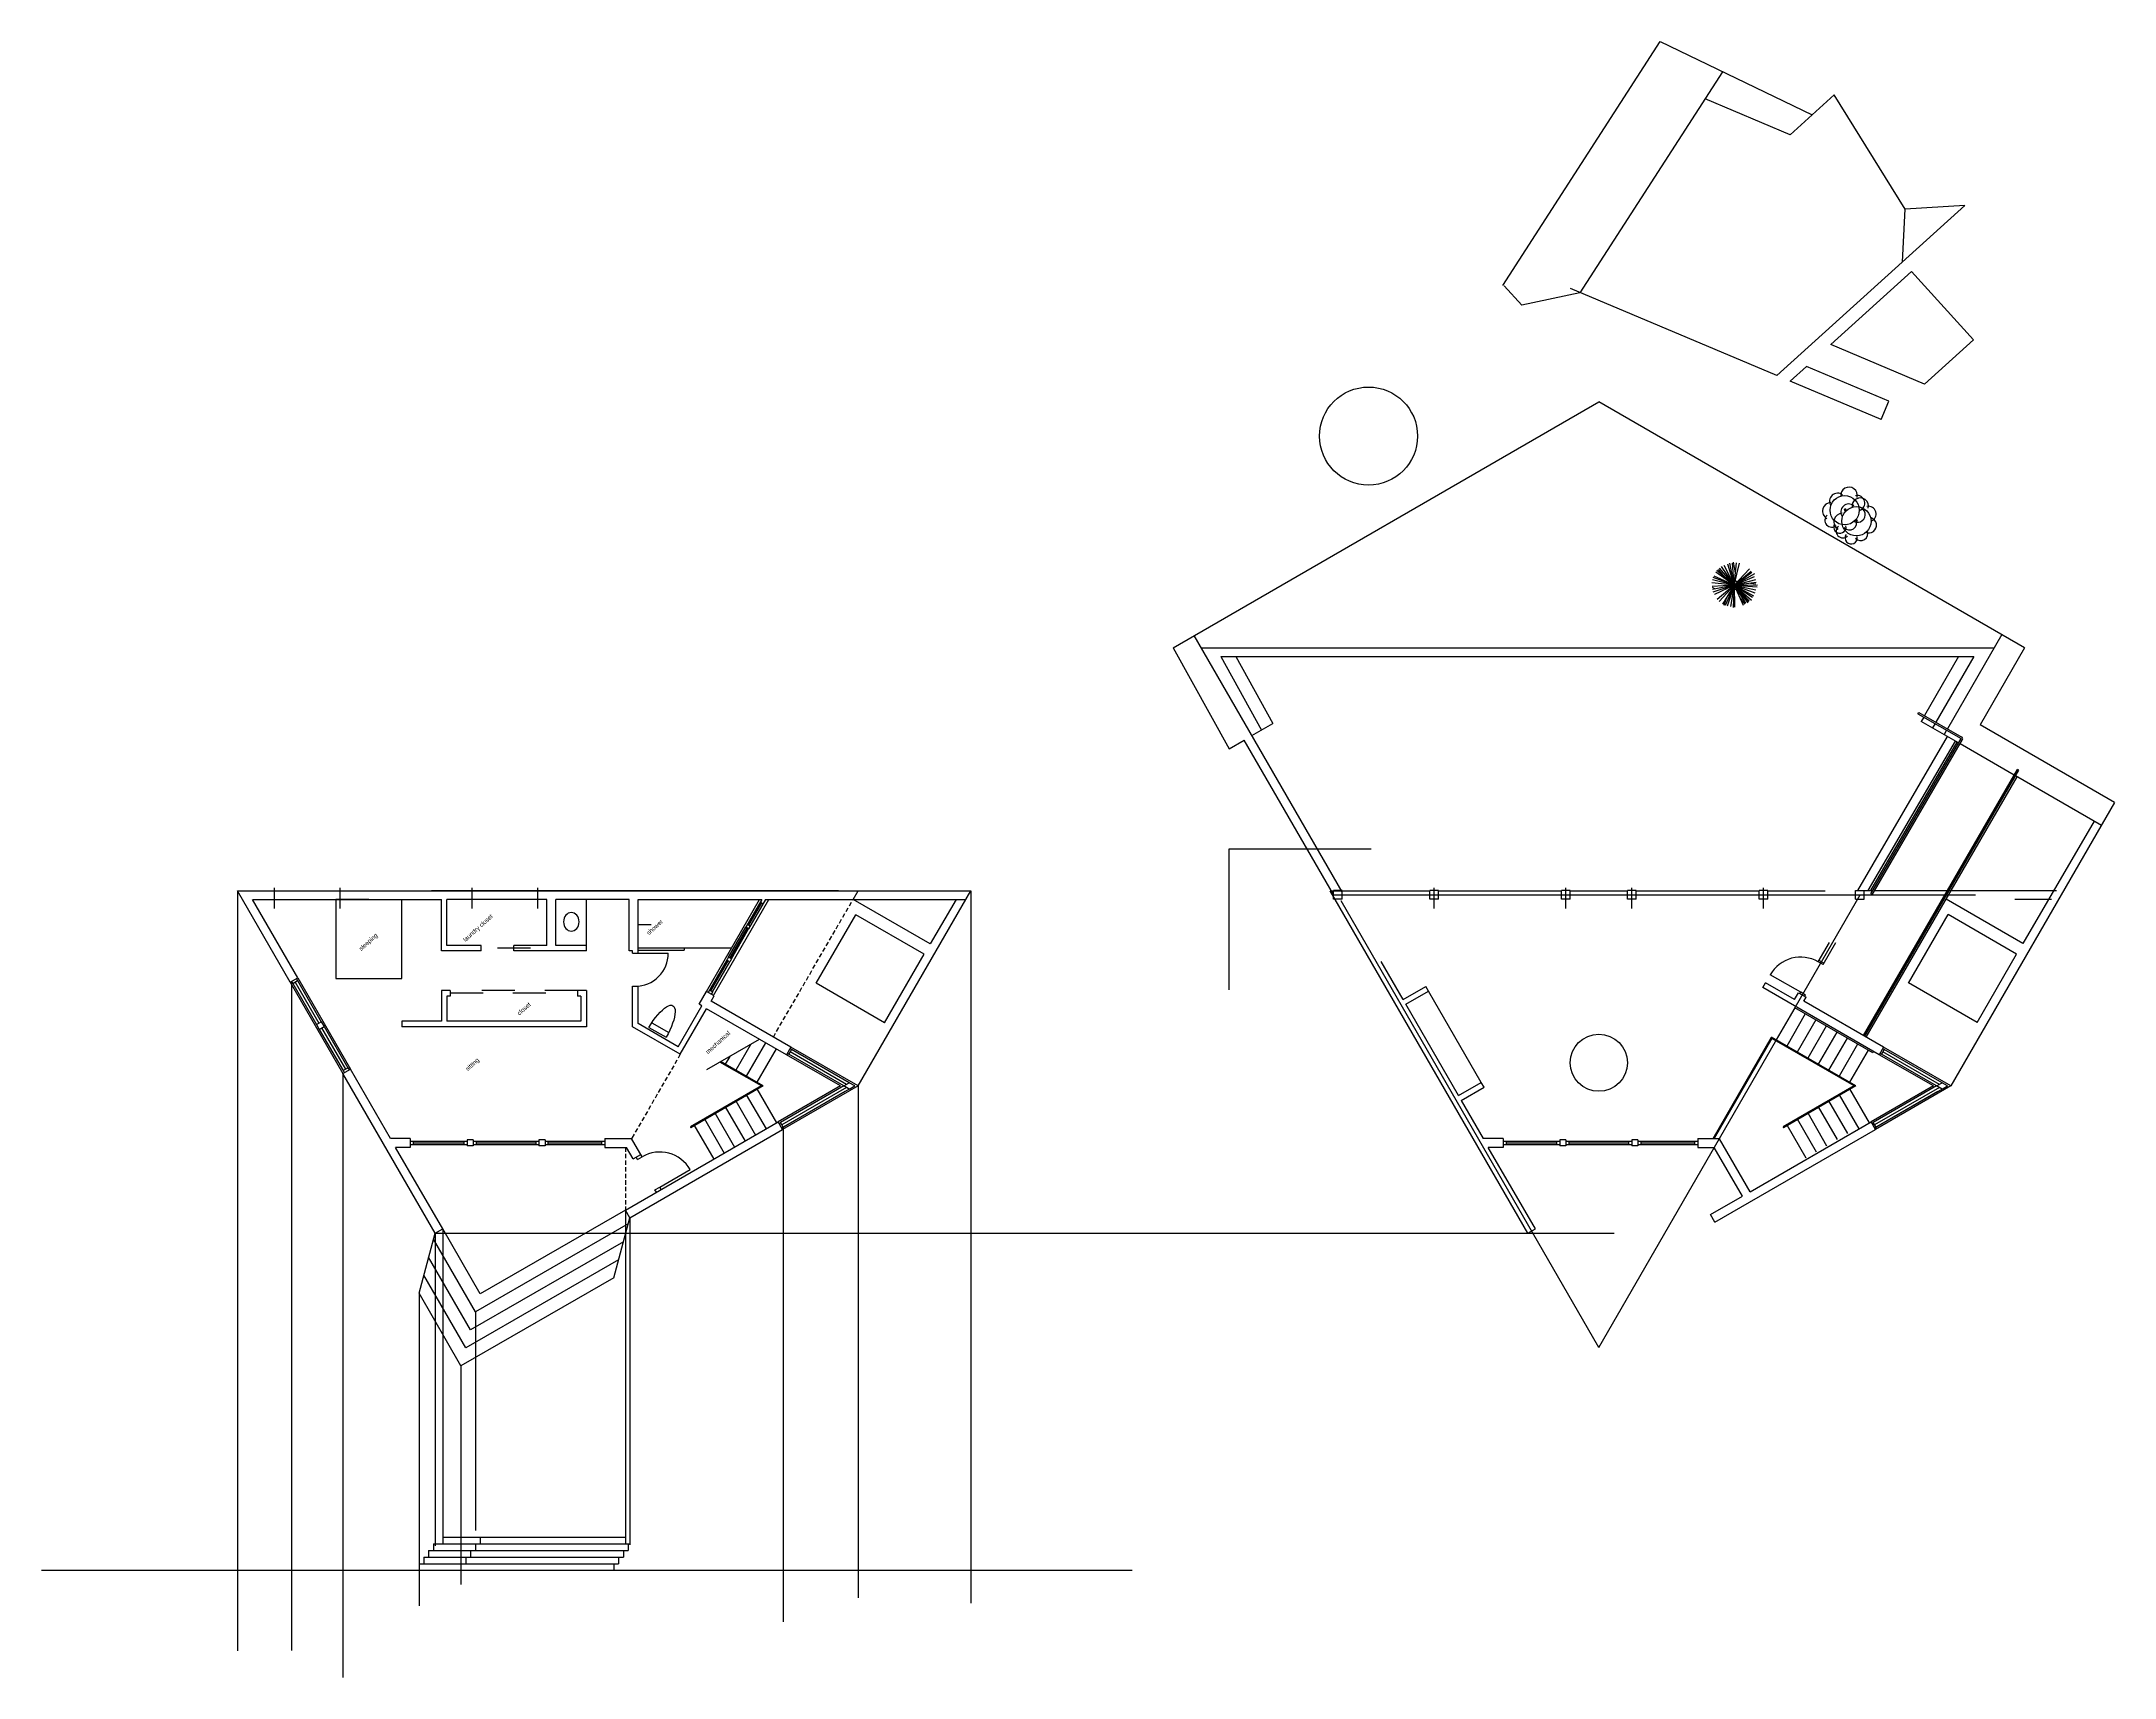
# Model space of a CAD drawing. Header units: inches. Extents: x -43639 to 75791, y -33466 to 47612.
# Drawn here: x 16102 to 17990, y 322 to 1812 of the extents above; entities that cross this region are included whole.
import ezdxf

# ---------------------------------------------------------------- set-up
doc = ezdxf.new("R2010")
doc.units = ezdxf.units.IN
doc.header["$LTSCALE"] = 8
doc.header["$MEASUREMENT"] = 0
doc.linetypes.add('DASHED', pattern=[0.75, 0.5, -0.25])
doc.layers.get('0').update_dxf_attribs({"linetype": 'CONTINUOUS'})
for name, color, linetype in [('A-Elev', 7, 'CONTINUOUS'), ('A-fixtures', 140, 'CONTINUOUS'), ('A-millwork', 252, 'CONTINUOUS'), ('A-walls', 7, 'CONTINUOUS'), ('construction', 160, 'CONTINUOUS'), ('ELEV', 7, 'CONTINUOUS'), ('TOPO100', 14, 'CONTINUOUS'), ('TOPOCREEK', 5, 'CONTINUOUS'), ('TREE', 3, 'CONTINUOUS')]:
    doc.layers.add(name, color=color, linetype=linetype)
doc.styles.get("Standard").update_dxf_attribs({"font": 'txt', "height": 0.2})

# ---------------------------------------------------------------- blocks, each defined once
blk = doc.blocks.new('PINETREE')
for p, q in [((0, 0), (-0.194598, 0.864692)), ((0, 0), (-0.116446, 0.880635)), ((-0.057775, 0.436931), (-0.038294, 0.872194)), ((0, 0), (0.026572, 0.880635)), ((0, 0), (0.124261, 0.880635)), ((0, 0), (0.234456, 0.841246)), ((0, 0), (-0.869831, 0.030011)), ((0, 0), (-0.869831, -0.086282)), ((0, 0), (-0.837788, -0.250404)), ((0, 0), (-0.81825, 0.248528)), ((-0.81825, 0.248528), (-0.81825, 0.248528)), ((0, 0), (-0.798712, 0.358256)), ((0, 0), (-0.798712, -0.359194)), ((0, 0), (-0.759636, -0.429532)), ((0, 0), (-0.746351, 0.451103)), ((-0.662929, 0.400682), (-0.688518, 0.497995)), ((0, 0), (-0.675232, 0.544887)), ((0, 0), (-0.675232, -0.530819)), ((0, 0), (-0.616618, -0.632106)), ((0, 0), (-0.584576, 0.654615)), ((0, 0), (-0.565038, -0.655553)), ((0, 0), (-0.486886, 0.724015)), ((0, 0), (-0.402482, 0.779348)), ((0, 0), (-0.343868, 0.794353)), ((0, 0), (-0.259464, -0.827178)), ((0, 0), (-0.135984, -0.835619)), ((0, 0), (-0.064085, -0.882511)), ((0, 0), (-0.018756, -0.87407)), ((0, 0), (0.377474, 0.786851)), ((0, 0), (0.461878, 0.747461)), ((0, 0), (0.54003, 0.685564)), ((0, 0), (0.669762, 0.584276)), ((0, 0), (0.741661, 0.497995)), ((0, 0), (0.884679, 0.0694)), ((0, 0), (0.877646, -0.040327)), ((0, 0), (0.865141, -0.094722)), ((0, 0), (0.826065, -0.289794)), ((0, 0), (0.793242, -0.414527)), ((0, 0), (0.728376, -0.507373)), ((0, 0), (0.118009, -0.897516)), ((0, 0), (0.032824, -0.859065)), ((0, 0), (0.403264, -0.780286)), ((0, 0), (0.514239, -0.718388)), ((0, 0), (0.637719, -0.663993)), ((0, 0), (0.286817, -0.835619)), ((0, 0), (0.696333, -0.617101)), ((0, 0), (0.916722, -0.211015)), ((0, 0), (0.228204, -0.843121)), ((0.36848, 0.321449), (0.592391, 0.685564)), ((-0.552229, -0.165054), (-0.831536, -0.328245)), ((-0.170074, -0.542198), (-0.187565, -0.835619)), ((0.535333, -0.372904), (0.676795, -0.53926))]:
    blk.add_line(p, q)
blk = doc.blocks.new('DCDSTREE')
at = {"const_width": 0.05567}
blk.add_lwpolyline([(-0.050861, -0.01564, 1), (0.004809, -0.01564, 1)], format="xyb", close=True, dxfattribs=at)
for centre, radius, start, end in [((-0.697665, 0.031649), 0.27, 90, 270), ((-0.472665, 0.324149), 0.334487, 47.726311, 199.653824), ((-0.022665, 0.436649), 0.318198, 8.130102, 171.869898), ((0.472335, 0.301649), 0.3245, 303.690068, 146.309932), ((0.504478, -0.141923), 0.302211, 246.16126, 60.708638), ((-0.636783, -0.38394), 0.243328, 104.489763, 329.250033), ((-0.24204, -0.519601), 0.275855, 177.662694, 343.412661), ((0.213585, -0.485851), 0.302916, 201.801409, 31.328693)]:
    blk.add_arc(centre, radius, start, end)
blk = doc.blocks.new('801')
at = {"layer": 'TOPO100', "linetype": 'Continuous'}
for points in [[(-28903.4, 38759.2), (-29383.4, 38759.2), (-30343.4, 38567.2), (-31783.4, 38567.2), (-32263.4, 38759.2), (-32743.4, 38759.2), (-33223.4, 38471.2), (-34183.4, 38231.2), (-34903.4, 37751.2), (-34471.4, 37511.2), (-33511.4, 37751.2), (-33031.4, 37607.2), (-31975.4, 37079.2), (-31015.4, 36887.2), (-30727.4, 36455.2), (-30247.4, 36359.2), (-29287.4, 36695.2), (-28807.4, 36647.2), (-28327.4, 36455.2), (-27367.4, 35783.2), (-26887.4, 35687.2), (-25447.4, 35975.2), (-24967.4, 35927.2), (-23047.4, 35255.2), (-22087.4, 35591.2), (-21607.4, 35591.2), (-21127.4, 35399.2), (-20743.4, 35111.2), (-20503.4, 34583.2), (-20599.4, 33623.2), (-18847.4, 33215.2), (-17447.4, 31815.2), (-15319.4, 31031.2), (-14359.4, 30503.2), (-14023.4, 30119.2), (-13783.4, 29591.2), (-13831.4, 28631.2), (-14407.4, 27719.2), (-15367.4, 27431.2), (-15847.4, 27623.2), (-16807.4, 28295.2), (-17287.4, 28391.2), (-17719.4, 28151.2), (-18679.4, 28007.2), (-19207.4, 27623.2), (-19639.4, 27527.2), (-20551.4, 27623.2), (-21031.4, 27527.2), (-21319.4, 27047.2), (-21703.4, 26663.2), (-21703.4, 26663.2), (-22615.4, 26327.2), (-23623.4, 26615.2), (-24583.4, 27239.2), (-25975.4, 26951.2), (-26935.4, 26903.2), (-28263.4, 27207.2), (-30247.4, 28247.2), (-31207.4, 28439.2), (-31447.4, 28151.2), (-30631.4, 27479.2), (-30295.4, 26999.2), (-29335.4, 26231.2), (-28567.4, 25319.2), (-28711.4, 24359.2), (-27751.4, 24551.2), (-26791.4, 24359.2), (-25831.4, 23975.2), (-25111.4, 23543.2), (-24103.4, 22535.2)], [(39937.1, 23413.4), (42430.6, 21917.2), (42856.6, 21287.2), (43288.6, 20327.2), (43531.6, 19212.9), (43915.6, 19116.9), (44200.6, 20231.2), (44200.6, 20711.2), (43624.6, 21671.2), (43624.6, 22631.2), (43432.6, 23111.2), (42520.6, 23975.2), (40856.6, 26919.2), (40563.2, 28386.5), (40563.2, 28386.5), (40552.6, 28439.2), (40600.6, 28679.2), (40888.6, 29159.2), (41046.9, 29247.2), (41046.9, 29247.2), (41320.6, 29399.2), (42280.6, 29255.2), (43995.2, 28818.9), (43995.2, 28818.9), (44045.4, 28801.4), (43864.6, 29255.2), (43528.6, 29687.2), (43192.6, 30647.2), (42904.6, 31079.2), (42768.9, 31268), (42768.9, 31268), (42330.1, 31642.1), (42330.1, 31642.1), (41037.2, 32144.2), (41298.8, 32486.6), (41298.8, 32486.6), (42060.1, 32666.2), (42060.1, 32666.2), (42712.6, 32999.2), (43177.7, 33038), (43177.7, 33038), (44760.6, 33169.9), (46912.6, 33887.2), (47512.6, 33719.2), (49093, 32977.4), (49775.7, 32977.4), (50654.9, 32928.9), (51496.6, 32759.2), (52264.6, 32039.2), (52264.6, 31559.2), (51880.6, 30599.2), (51976.6, 30119.2), (52264.6, 29639.2), (52504.6, 28199.2), (52504.6, 27719.2), (52408.6, 27239.2), (52024.6, 26759.2), (51544.6, 26519.2), (50680.6, 26327.2), (50238.7, 25989.3), (50238.7, 25989.3), (49864.6, 25703.2), (50584.6, 24791.2), (50536.6, 23879.2), (51256.6, 23725.6), (52875.6, 24058.7), (52875.6, 24058.7), (52936.6, 24071.2), (53848.6, 23975.2), (54232.6, 23591.2), (54232.6, 23591.2), (54520.6, 22871.2), (54516.7, 22857.2), (54516.7, 22857.2), (54184.6, 21671.2), (54520.6, 20759.2), (54328.6, 19367.2), (53816.6, 18087.2), (53176.6, 17447.2), (52744.6, 17207.2), (52360.6, 16295.2), (51736.6, 15575.2), (51928.6, 15143.2), (52408.6, 15191.2), (53704.6, 16247.2), (54664.6, 16535.2), (55000.6, 16871.2), (55288.6, 17351.2), (56632.6, 18695.2), (57112.6, 18983.2), (57592.6, 19079.2), (58072.6, 18983.2), (58552.6, 18695.2), (58792.6, 18167.2), (59032.6, 17207.2), (59944.6, 16823.2), (60232.6, 16804), (61720.6, 15815.2), (62200.6, 15623.2), (62776.6, 14807.2), (63208.6, 14375.2), (63688.6, 13415.2), (63736.6, 12935.2), (63640.6, 12455.2), (62872.6, 11687.2), (61912.6, 11447.2), (60472.6, 11399.2), (60040.6, 11111.2), (60328.6, 10151.2), (60280.6, 9671.2), (60040.6, 9239.2), (59080.6, 8759.2), (57640.6, 8375.2), (56680.6, 8327.2), (56152.6, 7943.2), (55672.6, 7751.2), (55609.6, 7384), (57400.6, 7175.2), (58264.6, 6839.2), (58744.6, 6551.2), (59224.6, 5639.2), (59128.6, 4679.2), (59128.6, 4679.2), (58744.6, 4199.2), (58264.6, 3815.2), (57784.6, 3623.2), (57640.6, 3239.2), (57736.6, 2279.2), (57352.6, 1319.2), (57016.6, 935.2), (56920.6, 407.2), (56296.6, -552.8), (56045.7, -839.5), (56045.7, -839.5), (55624.6, -1320.8), (55480.6, -1800.8), (55864.6, -2760.8), (55864.6, -3720.8), (56056.6, -4680.8), (55864.6, -5640.8), (55864.6, -6072.8), (56344.6, -6072.8), (56920.6, -4632.8), (57352.6, -4296.8), (57352.6, -3970.5), (57352.6, -3970.5), (57352.6, -3336.8), (57496.6, -2856.8), (58120.6, -1464.8), (58744.6, -552.8), (59128.6, -120.8), (60088.6, 71.2), (60856.6, 1895.2), (61240.6, 2279.2), (61768.6, 2423.2), (62728.6, 2231.2), (62968.6, 2567.2), (62776.6, 3527.2), (62776.6, 4734.1), (64120.6, 7079.2), (64888.6, 7943.2), (65368.6, 8231.2), (65752.6, 8327.2), (66712.6, 8231.2), (67192.6, 7847.2), (67336.6, 7607.2), (67576.6, 6407.2)], [(-43078.4, 24151), (-42919.4, 24119.2), (-41527.4, 22439.2), (-41143.4, 21479.2), (-40711.4, 20879.2), (-40663.4, 19559.2), (-40231.4, 18695.2), (-39319.4, 18071.2), (-37879.4, 18071.2), (-36919.4, 18311.2), (-36487.4, 18215.2), (-36026.6, 17869.6), (-34999.4, 16007.2), (-34855.4, 15527.2), (-34807.4, 15047.2), (-34999.4, 14087.2), (-34999.4, 13127.2), (-35287.4, 11207.2), (-34951.4, 10247.2), (-34471.4, 10151.2), (-33991.4, 10247.2), (-33421.4, 10589.2), (-32385.6, 12315.6), (-32071.4, 12551.2), (-31687.4, 13031.2), (-31399.4, 14471.2), (-31495.4, 14951.2), (-32071.4, 16391.2), (-32071.4, 18311.2), (-32455.4, 19271.2), (-33452.8, 20283.3), (-34534, 23372.6), (-35047.4, 23783.2), (-35527.4, 23975.2), (-36007.4, 23975.2), (-36391.4, 24263.2), (-36679.4, 25223.2), (-36679.4, 25223.2), (-36999.4, 25623.2), (-38418, 26332.6), (-38503.4, 26759.2), (-38839.4, 27143.2), (-39799.4, 27527.2), (-39559.4, 28007.2), (-39175.4, 28391.2), (-38935.4, 28871.2), (-39223.4, 29831.2), (-39079.4, 30311.2), (-38743.4, 30743.2), (-38695.4, 31703.2), (-38887.4, 32231.2), (-39271.4, 32519.2), (-39751.4, 32711.2), (-41191.4, 32711.2), (-41959.4, 32999.2), (-42343.4, 33383.2), (-42775.4, 33623.2), (-43078.4, 33683.8)], [(-22759.4, 19175.2), (-22759.4, 18599.2), (-22999.4, 18215.2), (-23911.4, 17735.2), (-24295.4, 17351.2), (-24295.4, 16871.2), (-24199.4, 16583.2), (-23719.4, 16199.2), (-23575.4, 15719.2), (-23047.4, 14759.2), (-23239.4, 14279.2), (-23383.4, 13319.2), (-23239.4, 12935.2), (-22951.4, 12839.2), (-22327.4, 14183.2), (-21463.4, 14183.2), (-21031.4, 14471.2), (-20839.4, 13991.2), (-21031.4, 13127.2), (-21415.4, 12647.2), (-21692.7, 10972.6), (-22183.4, 10727.2), (-22663.4, 10631.2), (-23095.4, 10295.2), (-23767.4, 9479.2), (-24199.4, 9143.2), (-25159.4, 8855.2), (-27097.8, 9049.1), (-27271.4, 8615.2), (-26551.4, 8183.2), (-24487.4, 7655.2), (-23527.4, 7271.2), (-23095.4, 6983.2), (-22519.4, 6119.2), (-21607.4, 5159.2), (-21799.4, 4583.2), (-22247.4, 4023.2), (-23527.4, 3383.2), (-24487.4, 3335.2), (-24618.3, 3197.9), (-24391.4, 2375.2), (-24391.4, 1895.2), (-24679.4, 1415.2), (-25536.1, 1381.3), (-25591.4, 1175.2), (-24823.4, 23.2), (-24583.4, -1656.8), (-24871.4, -2568.8), (-25303.4, -2904.8), (-26263.4, -3048.8), (-26263.4, -3048.8), (-26743.4, -3000.8), (-28222.7, -2476.2), (-28231.4, -3000.8), (-28135.4, -3480.8), (-27847.4, -3960.8), (-27367.4, -4392.8), (-26791.4, -5304.8), (-26503.4, -6264.8)], [(-43078.4, 959.6), (-42343.4, 263.2), (-41863.4, -600.8), (-41047.4, -1416.8), (-40615.4, -1560.8), (-39655.4, -1464.8), (-39399.4, -1144.8), (-38695.4, 359.2), (-38791.4, 1319.2), (-39559.4, 2759.2), (-39895.4, 3719.2), (-40115.2, 5058.2), (-39751.4, 5543.2), (-39419.1, 5321.7), (-39183.7, 4145), (-38599.4, 3911.2), (-38311.4, 3335.2), (-37927.4, 1895.2), (-37543.4, 1415.2), (-37063.4, 1127.2), (-36583.4, 1031.2), (-36103.4, 1127.2), (-35804.7, 828.6), (-36775.4, -384.8), (-36775.4, -936.8), (-36343.4, -1800.8), (-36631.4, -2280.8), (-36919.4, -3240.8), (-36583.4, -4152.8), (-36295.4, -4536.8), (-36199.4, -5016.8), (-36295.4, -5496.8), (-36199.4, -5976.8), (-35911.4, -6360.8), (-35431.4, -6744.8), (-35335.4, -7224.8), (-35431.4, -7704.8), (-35239.4, -8184.8), (-34951.4, -8664.8), (-34471.4, -9048.8), (-34279.4, -9528.8), (-34375.4, -10008.8), (-34164.2, -10536.8), (-33319.4, -11592.8), (-33319.4, -12216.8), (-33511.4, -12600.8), (-33223.4, -13560.8), (-32184.3, -14859.6), (-32184.3, -14859.6), (-31591.4, -15096.8), (-31111.4, -14904.8), (-30487.4, -13992.8), (-29959.4, -12920.8), (-29959.4, -10488.8), (-29863.4, -10296.8), (-29383.4, -10488.8), (-28855.4, -10536.8), (-28375.4, -10392.8), (-28039.4, -10104.8)], [(70072.6, 3047.2), (70264.6, 2087.2), (70004.7, 777.9), (70101.7, 534.2), (70248.5, 437.2), (70443.7, 582.7), (71368.6, 2915.2), (71704.6, 3335.2), (72184.6, 3527.2), (72664.6, 3527.2), (73464.6, 3207.2), (74488.6, 2183.2)], [(-37827.1, -31594.2), (-37538.6, -30622.3), (-37784.3, -30425.4), (-38023.4, -30120.8), (-38167.4, -29256.8), (-38599.4, -28872.8), (-39511.4, -28728.8), (-39847.4, -28344.8), (-40327.4, -28152.8), (-40423.4, -27672.8), (-40327.4, -27192.8), (-40327.4, -26232.8), (-39271.4, -25368.8), (-38887.4, -25176.8), (-38887.4, -25176.8), (-38599.4, -24696.8), (-38791.4, -24216.8), (-39175.4, -23928.8), (-39415.4, -23544.8), (-39607.4, -22584.8), (-39991.4, -22104.8), (-40279.4, -21144.8), (-41239.4, -19800.8), (-41239.4, -18888.8), (-41479.4, -18456.8), (-41287.4, -17976.8), (-41575.4, -17016.8), (-41479.4, -16056.8), (-42199.4, -15192.8), (-42055.4, -14712.8), (-42151.4, -14232.8), (-41959.4, -13752.8), (-42055.4, -13272.8), (-41767.4, -12312.8), (-41959.4, -11832.8), (-42343.4, -11496.8), (-43303.4, -11112.8), (-43591.4, -10584.8), (-43639.4, -10152.8), (-42775.4, -9960.8), (-42247.4, -9096.8), (-41767.4, -8952.8), (-41383.4, -8568.8), (-41287.4, -8088.8), (-41383.4, -7608.8), (-41767.4, -7224.8), (-41671.4, -6744.8), (-41383.4, -6360.8), (-41671.4, -5496.8), (-41575.4, -5016.8), (-41719.4, -4584.8), (-42535.4, -3864.8), (-42535.4, -3384.8), (-42727.4, -2904.8), (-43078.4, -2651.2)]]:
    blk.add_lwpolyline(points, dxfattribs=at)
for points, elevation in [([(15728.3, -32632.3), (17906.2, -32165.6), (18040.6, -31944.8), (17080.6, -31608.8), (16600.6, -31320.8), (16264.6, -30840.8), (16168.6, -30360.8), (16312.6, -29880.8), (16744.6, -29544.8), (17656.6, -29304.8), (18616.6, -29496.8), (19000.6, -29400.8), (19384.6, -28968.8), (20200.6, -28296.8), (19864.6, -27960.8), (19384.6, -27768.8), (19000.6, -27288.8), (18808.6, -26904.8), (18904.6, -26424.8), (19336.6, -25992.8), (20296.6, -25752.8), (21256.6, -25896.8), (21736.6, -25752.8), (22216.6, -25032.8), (23822, -24750.1), (23992.6, -24408.8), (23512.6, -24024.8), (23320.6, -23640.8), (23320.6, -22728.8), (22936.6, -22296.8), (22696.6, -21864.8), (22744.6, -20904.8), (22360.6, -20472.8), (22360.6, -20184.8), (22552.6, -19800.8), (22840.6, -19608.8), (23320.6, -19608.8), (23608.6, -19320.8), (23224.6, -18744.8), (23032.6, -18264.8), (23080.6, -17832.8), (23416.6, -17016.8), (23704.6, -16632.8), (24088.6, -16344.8), (24088.6, -16344.8), (24520.6, -16104.8), (25432.6, -15816.8), (25624.6, -15480.8), (25336.6, -14520.8), (25336.6, -14040.8), (25716.5, -13407.6), (27544.6, -13128.8), (28024.6, -13224.8), (28984.6, -13608.8), (29464.6, -13560.8), (29752.6, -13656.8), (29848.6, -13464.8), (30424.6, -13944.8), (30673.1, -14317.5), (31736.6, -14104.8), (32536.6, -14424.8), (33016.6, -14424.8), (33400.6, -14808.8), (33880.6, -14856.8), (34216.6, -15768.8), (34648.6, -16008.8), (35080.6, -15144.8), (35512.6, -15000.8), (35800.6, -14616.8), (36328.6, -13368.8), (36664.6, -12888.8), (37096.6, -12696.8), (38056.6, -12696.8), (38248.6, -12216.8), (38344.6, -11256.8), (38584.6, -10296.8), (39160.6, -9480.8), (39544.6, -9144.8), (39880.6, -8232.8), (40216.6, -7704.8), (40696.6, -7512.8), (41176.6, -7464.8), (42136.6, -6888.8), (42616.6, -6936.8), (43000.6, -6840.8), (43288.6, -5928.8), (43576.6, -5496.8), (44152.6, -5208.8), (45055, -5362.4), (47272.6, -6840.8), (47512.6, -7080.8), (47848.6, -8040.8), (48136.6, -9480.8), (48280.6, -10872.8), (48280.6, -10872.8), (48568.6, -11256.8), (48712.6, -11784.8), (48616.6, -12744.8), (48952.6, -13080.8), (49096.6, -13608.8), (48952.6, -14568.8), (49048.6, -15048.8), (49912.6, -15768.8), (50296.6, -16248.8), (50392.6, -16728.8), (50200.6, -17160.8), (50680.6, -18072.8), (50872.6, -19032.8), (50536.6, -20424.8), (50296.6, -20760.8), (49816.6, -21048.8), (49816.6, -21432.8), (50632.6, -22104.8), (50872.6, -22584.8), (50968.6, -23064.8), (50776.6, -23544.8), (51208.6, -24504.8), (51064.6, -24984.8), (50680.6, -25416.8), (49768.6, -25992.8), (49834.4, -26513.7), (51136.6, -25992.8), (51736.6, -26232.8), (52120.6, -26712.8), (52216.6, -27192.8), (52600.6, -27480.8), (52696.6, -27000.8), (52696.6, -24792.8), (52984.6, -24216.8), (53564.6, -24332.8), (53853.2, -25775.6), (54224.7, -26040), (54224.7, -26040), (54376.6, -25656.8), (54472.6, -24696.8), (54808.6, -24360.8), (55576.6, -24552.8), (55864.6, -24216.8), (55864.6, -23880.8), (55000.6, -23448.8), (54520.6, -22968.8), (54328.6, -22488.8), (54760.6, -22152.8), (54856.6, -21240.8), (55096.6, -20760.8), (55480.6, -20328.8), (55480.6, -20328.8), (55768.6, -19368.8), (56248.6, -19224.8), (56728.6, -19320.8), (57035.9, -19409.3), (57035.9, -19409.3), (57064.6, -19080.8), (56776.6, -18168.8), (56728.6, -17688.8), (56728.6, -17208.8), (56856.6, -16888.8), (58264.6, -15720.8), (58792.6, -13800.8), (59608.6, -12408.8), (60376.6, -11544.8), (61288.6, -11256.8), (62200.6, -11640.8), (62584.6, -11448.8), (62776.6, -10536.8), (63208.6, -10200.8), (64120.6, -9912.8), (64360.6, -9480.8), (65032.6, -8952.8), (65624.6, -8824.8), (66808.6, -9816.8), (67720.6, -9336.8), (68152.6, -9336.8), (68536.6, -9816.8), (69496.6, -9912.8), (69928.6, -10344.8), (70072.6, -11304.8), (69688.6, -11736.8), (69208.6, -12024.8), (69208.6, -12504.8), (70120.6, -12696.8), (70312.6, -13176.8), (69880.6, -14136.8), (70264.6, -14136.8), (70744.6, -13944.8), (71128.6, -14184.8), (71368.6, -15096.8), (71800.6, -15000.8), (72184.6, -14616.8), (72664.6, -14424.8), (73144.6, -14424.8), (73528.6, -14904.8), (73731.3, -16398.1), (74699.8, -16882.4)], 9600), ([(62347.5, -33466.5), (62623, -32088.8), (63698.2, -30072.8), (63832.6, -29400.8), (63544.6, -28920.8), (63064.6, -28824.8), (62584.6, -28920.8), (61288.6, -29928.8), (60568.6, -30888.8), (59800.6, -32280.8), (59896.6, -33240.8), (59855.1, -33421.9)], 12000)]:
    blk.add_lwpolyline(points, dxfattribs=dict(at, elevation=elevation))
at = {"layer": 'TOPO100', "width": 1.2}
blk.add_text('700', height=1200, rotation=311.642, dxfattribs=at).set_placement((67299.8, 5698))

msp = doc.modelspace()

# ---------------------------------------------------------------- linework, layer by layer
at = {"layer": 'A-Elev', "color": 252}
msp.add_lwpolyline([(16400.41484, 1030.50299), (16370.41484, 1030.50299), (16370.41484, 958.5541), (16430.41484, 958.5541), (16430.41484, 1030.50299)], dxfattribs=at)
at = {"layer": 'A-fixtures'}
for p, q in [((16655.51971, 914.04665, -8376.02467), (16671.10816, 905.04665, -8376.02467)), ((16658.14498, 918.30445, -8376.02467), (16673.48289, 909.44911, -8376.02467))]:
    msp.add_line(p, q, dxfattribs=at)
at = {"layer": 'A-fixtures', "extrusion": (0, 0, -1)}
msp.add_ellipse((16663.31393, 909.54665, -8376.02467), major_axis=(14, 24.24871), ratio=0.3214285714, start_param=4.7123889804, end_param=7.853981634, dxfattribs=at)
at = {"layer": 'A-millwork'}
for p, q in [((16598.53143, 988.596, 0.02946), (16598.53143, 1030.50299, -0.05564)), ((17413.47558, 863.89118, 0.00274), (17365.47558, 947.02962, 0.00274))]:
    msp.add_line(p, q, dxfattribs=at)
at = {"layer": 'A-walls', "color": 252}
for p, q in [((17132.84389, 1259.71511), (17520.54193, 1483.55267)), ((17908.23996, 1259.71511), (17520.54193, 1483.55267)), ((17286.83919, 1037.34653), (17152.05195, 1270.80488)), ((17887.45535, 1271.71511), (17837.91277, 1185.90483)), ((17132.84389, 1259.71511), (17183.80992, 1167.79845)), ((17158.45463, 1259.71511), (17880.52715, 1259.71511)), ((17176.16794, 1251.71511, -40037.30414), (17213.26778, 1184.80596, -40037.30414)), ((17176.16794, 1251.71511), (17862.05194, 1251.71511)), ((17189.88713, 1251.71511, -40037.30414), (17223.66009, 1190.80596, -40037.30414)), ((17848.19554, 1251.71511), (17817.12816, 1197.90483)), ((17862.05194, 1251.71511), (17827.52046, 1191.90483)), ((17908.23996, 1259.71511), (17867.69738, 1189.49329)), ((17204.59453, 1179.79845), (17223.70024, 1190.82914)), ((17816.37816, 1196.60579), (17814.12816, 1192.70868)), ((17848.14018, 1173.07183), (17814.12816, 1192.70868)), ((17826.77046, 1190.60579), (17824.52046, 1186.70868)), ((17990.16908, 1118.78422), (17867.69738, 1189.49329)), ((17183.80992, 1167.79845), (17197.53969, 1175.72534)), ((17278.83919, 1034.91047), (17197.53969, 1175.72534)), ((17768.29509, 1038.79088), (17846.84439, 1173.81996)), ((17837.16277, 1184.60579), (17834.91277, 1180.70868)), ((17898.80591, 1143.81996), (17849.44246, 1172.31996)), ((17841.39443, 1038.79088), (17901.40399, 1142.31996)), ((17978.16908, 1097.99961), (17900.10495, 1143.06996)), ((17903.09951, 1148.26924), (17901.80171, 1149.01853)), ((17990.16908, 1118.78422, 0.00262), (17841.15696, 860.68765, 0.00262)), ((17971.50612, 1101.74404, 0.00262), (17906.55702, 990.38957, 0.00262)), ((17762.24467, 1038.79088), (17768.29509, 1038.79088)), ((17763.9848, 905.24302), (17841.39443, 1038.79088)), ((17768.29509, 1038.79088), (17770.02714, 1038.79088)), ((17771.75919, 1038.79088), (17830.02995, 1038.79088)), ((17830.02995, 1038.79088), (17899.31198, 1038.79088)), ((16911.51187, 990.0087, -8376.01713), (16841.3737, 1030.50299, -8376.01713)), ((16845.88669, 1038.31828, -8376.01917), (16948.4953, 1038.31828, -8376.01917)), ((16845.94021, 860.68765, -8376.01452), (16948.4953, 1038.31828, -8376.01452)), ((16935.13075, 1030.50299, -41880.05138), (16911.51187, 990.0087, -41880.05138)), ((17906.55702, 990.38957, 0.00262), (17836.71283, 1030.71413, 0.00262)), ((16807.67489, 954.15647, -41880.05138), (16843.76803, 1016.67163, -41880.05138)), ((16906.12186, 980.67163, -8376.01713), (16843.76803, 1016.67163, -8376.01713)), ((17802.64624, 954.41082, 0.00262), (17838.64624, 1016.76465, 0.00262)), ((17901.00007, 980.76465, 0.00262), (17838.64624, 1016.76465, 0.00262)), ((16547.53143, 986.096, 0.02925), (16517.53143, 986.096, 0.02925)), ((16687.53143, 986.41097, -8376.04798), (16730.7281, 986.41097, -8376.04798)), ((16640.53143, 981.50399, 0.02932), (16640.53143, 981.50399, 0.02932)), ((16870.02872, 918.15647, -41880.05138), (16906.12186, 980.67163, -41880.05138)), ((17865.00007, 918.41082, 0.00262), (17901.00007, 980.76465, 0.00262)), ((16331.06848, 954.05554, -8376), (16352.72324, 916.5484, -8376)), ((16335.46305, 956.59275, -8376.00111), (16357.11782, 919.08561, -8376.00111)), ((16504.41484, 945.096, 0.02917), (16474.41484, 945.096, 0.02917)), ((16533.41484, 947.596, 0.02917), (16503.41484, 947.596, 0.02917)), ((16561.53143, 945.096, 0.02931), (16531.53143, 945.096, 0.02931)), ((16590.53143, 947.596, 0.02931), (16560.53143, 947.596, 0.02931)), ((16640.53143, 951.50399, 0.02932), (16645.53143, 951.50399, 0.02932)), ((16870.02872, 918.15647, -41880.05138), (16807.67489, 954.15647, -41880.05138)), ((17865.00007, 918.41082, 0.00262), (17802.55711, 954.46228, 0.00262)), ((17699.02218, 931.77954, 0.00274), (17682.14718, 902.55119, 0.00274)), ((17708.54846, 926.27954, 0.00274), (17691.67346, 897.05119, 0.00274)), ((17770.03627, 890.77954, 0.00026), (17699.02218, 931.77954, 0.00274)), ((16355.22324, 912.21827, -8375.99108), (16376.878, 874.71112, -8375.99108)), ((16359.61782, 914.75548, -8375.99219), (16381.27258, 877.24833, -8375.99219)), ((16430.41484, 919.61723), (16430.41484, 914.61723)), ((17718.07474, 920.77954, 0.00274), (17701.19974, 891.55119, 0.00274)), ((17727.60102, 915.27954, 0.00274), (17710.72602, 886.05119, 0.00274)), ((17737.1273, 909.77954, 0.00274), (17720.2523, 880.55119, 0.00274)), ((16708.17547, 875.56293, -8376.01439), (16756.17547, 903.27574, -8376.01439)), ((16729.14564, 887.67006, -8376.01439), (16725.03556, 880.55119, -8376.01439)), ((16748.1982, 898.67006, -8376.01439), (16734.56184, 875.05119, -8376.01439)), ((16761.71311, 900.07858, -8376.01439), (16744.08811, 869.55119, -8376.01439)), ((16771.23939, 894.57858, -8376.01439), (16753.61439, 864.05119, -8376.01439)), ((17624.55331, 812.79567, 0.00274), (17677.81706, 905.05119, 0.00274)), ((17678.09157, 904.02667, 0.00274), (17625.41934, 812.79567, 0.00274)), ((17754.65696, 860.68765, 0.00274), (17677.81706, 905.05119, 0.00274)), ((17753.15696, 860.68765, 0.00274), (17678.09157, 904.02667, 0.00274)), ((17746.65358, 904.27954, 0.00274), (17729.77858, 875.05119, 0.00274)), ((17756.17986, 898.77954, 0.00274), (17739.30486, 869.55119, 0.00274)), ((17765.70614, 893.27954, 0.00274), (17748.83114, 864.05119, 0.00274)), ((17770.78627, 892.07858, 0.00274), (17770.03627, 890.77954, 0.00274)), ((16757.94021, 860.68765, -8376.01439), (16720.17547, 882.49113, -8376.01439)), ((16759.44021, 860.68765, -8376.01439), (16720.92547, 882.92415, -8376.01439)), ((16757.94021, 860.68765, -8376.01439), (16693.24297, 823.33468, -8376.01439)), ((16759.44021, 860.68765, -8376.01439), (16693.61797, 822.68516, -8376.01439)), ((16744.08811, 852.68516, -8376.01439), (16762.08596, 821.51198, -8376.01439)), ((16753.61439, 858.18516, -8376.01439), (16771.61224, 827.01198, -8376.01439)), ((17753.15696, 860.68765, 0.00274), (17688.45972, 823.33468, 0.00274)), ((17754.65696, 860.68765, 0.00274), (17688.83472, 822.68516, 0.00274)), ((17739.30486, 852.68516, 0.00274), (17757.3027, 821.51198, 0.00274)), ((17748.83114, 858.18516, 0.00274), (17766.82898, 827.01198, 0.00274)), ((16715.50928, 836.18516, -8376.01439), (16733.50712, 805.01198, -8376.01439)), ((16725.03556, 841.68516, -8376.01439), (16743.0334, 810.51198, -8376.01439)), ((16734.56184, 847.18516, -8376.01439), (16752.55968, 816.01198, -8376.01439)), ((17710.72602, 836.18516, 0.00274), (17727.97602, 806.30728, 0.00274)), ((17720.2523, 841.68516, 0.00274), (17737.5023, 811.80728, 0.00274)), ((17729.77858, 847.18516, 0.00274), (17747.02858, 817.30728, 0.00274)), ((16693.24297, 823.33468, -8376.01439), (16693.61797, 822.68516, -8376.01439)), ((16696.45672, 825.18516, -8376.01439), (16714.45456, 794.01198, -8376.01439)), ((16705.983, 830.68516, -8376.01439), (16723.98084, 799.51198, -8376.01439)), ((17688.45972, 823.33468, 0.00274), (17688.83472, 822.68516, 0.00274)), ((17691.67346, 825.18516, 0.00274), (17708.92346, 795.30728, 0.00274)), ((17701.19974, 830.68516, 0.00274), (17718.44974, 800.80728, 0.00274)), ((16634.09411, 747.61585, -8376.0173), (16501.86655, 671.27423, -8376.01108)), ((16623.4531, 686.04663, -8376.0145), (16638.09411, 740.68765, -8376.0145)), ((16446.08211, 671.89571, -8376.01713), (16460.72312, 726.53673, -8376.01713)), ((16497.47424, 654.88192, -8376.01038), (16459.25902, 721.07263, -8376.01038)), ((16501.86655, 671.27423, -8376.01713), (16467.65132, 730.53673, -8376.01713)), ((16632.23771, 718.83124, -8376.01103), (16493.08194, 638.48962, -8376.00428)), ((16636.63001, 735.22355, -8376.01433), (16497.47424, 654.88192, -8376.00758)), ((16493.08194, 638.48962, -8376.00364), (16454.86671, 704.68032, -8376.00364)), ((16627.8454, 702.43894, -8376.00774), (16488.68963, 622.09732, -8376.00098)), ((16488.68963, 622.09732, -8375.9969), (16450.47441, 688.28802, -8375.9969)), ((16623.4531, 686.04663, -8376.00444), (16484.29733, 605.70501, -8375.99769)), ((16484.29733, 605.70501, -8375.99016), (16446.08211, 671.89571, -8375.99016))]:
    msp.add_line(p, q, dxfattribs=at)
at = {"layer": 'A-walls', "color": 253}
for p, q in [((17811.182, 1199.60579), (17811.932, 1200.90483)), ((17811.182, 1199.60579), (17850.4026, 1176.96177)), ((17811.932, 1200.90483), (17851.14342, 1178.2661)), ((17768.15075, 1035.54088), (17850.4026, 1176.96177)), ((17769.44979, 1034.79088), (17851.70162, 1176.21174)), ((17837.94329, 1038.79088), (17901.80171, 1149.01853)), ((17839.67579, 1038.79088), (17903.09951, 1148.26924)), ((17761.42944, 906.71835), (17837.94329, 1038.79088)), ((17762.72826, 905.96848), (17839.67579, 1038.79088)), ((16707.84134, 946.76992, -8376.01713), (16756.22956, 1030.58079, -8376.01713)), ((16714.21342, 943.091, -8376), (16764.68076, 1030.50299, -8376)), ((16841.3737, 1030.50299, -8376.00069), (16943.98314, 1030.50299, -8376.00069)), ((17768.15075, 1035.54088), (17769.44979, 1034.79088)), ((16727.90729, 977.91808, -8376), (16743.65729, 1005.19788, -8376)), ((16713.25537, 946.5402, -8376), (16729.00537, 973.82, -8376)), ((16328.71717, 955.22737, -8376), (16376.69568, 872.07652, -8376.00892)), ((16335.62389, 959.21496, -8376.02397), (16383.6024, 876.06412, -8376.03289)), ((16829.94021, 860.68765, -8376.00652), (16780.68315, 889.12623, -8376.00892)), ((16832.94021, 860.68765, -8376.01469), (16782.73219, 889.67527, -8376.01713)), ((16845.94021, 860.68765, -8376.01452), (16784.68315, 896.05443, -8376.01713)), ((16837.94021, 863.5744, -8376.01489), (16785.23219, 894.00539, -8376.01713)), ((17825.15696, 860.68765, 0.0106), (17775.89989, 889.12623, 0.00821)), ((17828.15696, 860.68765, 0.00244), (17777.94893, 889.67527, 0)), ((17841.15696, 860.68765, 0.0026), (17779.89989, 896.05443)), ((17833.15696, 863.5744, 0.00224), (17780.44893, 894.00539, 0)), ((16829.94021, 860.68765, -8376.01448), (16773.19408, 827.92525, -8376.01439)), ((16832.94021, 860.68765, -8376.01449), (16775.24312, 827.37621, -8376.01439)), ((16834.14117, 855.60752, -8376.01722), (16776.44408, 822.29609, -8376.01712)), ((16845.94021, 860.68765, -8376.0145), (16777.19408, 820.99705, -8376.01439)), ((16837.94021, 857.8009, -8376.01449), (16777.74312, 823.04609, -8376.01439)), ((17825.15696, 860.68765, 0.00264), (17768.41082, 827.92525, 0.00274)), ((17828.15696, 860.68765, 0.00264), (17770.45986, 827.37621, 0.00273)), ((17829.35792, 855.60752, -0.00009), (17771.66082, 822.29609, 0)), ((17841.15696, 860.68765, 0.00262), (17772.41082, 820.99705, 0.00274)), ((17833.15696, 857.8009, 0.00264), (17772.95986, 823.04609, 0.00273)), ((16441.08824, 810.29567, -8376.00764), (16486.82518, 810.29567, -8376.00757)), ((16441.08824, 807.29567, -8376.00764), (16486.82518, 807.29567, -8376.00757)), ((16498.32518, 810.29567, -8376.01245), (16552.32518, 810.29567, -8376.01238)), ((16498.32518, 807.29567, -8376.01245), (16552.32518, 807.29567, -8376.01238)), ((16563.82518, 810.29567, -8376.01719), (16612.32518, 810.29567, -8376.01713)), ((16563.82518, 807.29567, -8376.01719), (16612.32518, 807.29567, -8376.01713)), ((17436.30498, 810.29567, 0.00948), (17482.04193, 810.29567, 0.00955)), ((17436.30498, 807.29567, 0.00948), (17482.04193, 807.29567, 0.00955)), ((17493.54193, 810.29567, 0.00467), (17547.54193, 810.29567, 0.00474)), ((17493.54193, 807.29567, 0.00467), (17547.54193, 807.29567, 0.00474)), ((17559.04193, 810.29567, -0.00007), (17607.54193, 810.29567, 0)), ((17559.04193, 807.29567, -0.00007), (17607.54193, 807.29567, 0))]:
    msp.add_line(p, q, dxfattribs=at)
at = {"layer": 'A-walls', "color": 1}
for p, q in [((17756.39732, 1038.79088, -15623.89799), (17838.16257, 1178.83241, -39478.11913)), ((17765.81706, 1038.79088, -16608.00381), (17845.21741, 1174.75929, -39478.11913)), ((17899.31198, 1038.79088), (17937.41397, 1038.79088)), ((17899.31198, 1030.79088), (17932.79517, 1030.79088))]:
    msp.add_line(p, q, dxfattribs=at)
at = {"layer": 'A-walls', "color": 7}
for p, q in [((17313.11543, 1076.36266), (17183.70923, 1076.36266)), ((17183.70923, 1076.36266), (17183.70923, 948.10999)), ((16562.53143, 1030.50299, -0.02387), (16471.41484, 1030.50299, -8376.0544)), ((16637.53143, 1030.50299, 0.02841), (16570.53143, 1030.50299, 0.02841)), ((16759.46702, 1026.58113, -8376), (16756.86894, 1028.08113, -8376)), ((16841.3737, 1030.50299, -8376.01713), (16845.88669, 1038.31828, -8376.01917)), ((17275.76385, 1038.31828, -8376.00048), (17286.83919, 1038.31828, -8376)), ((16746.25537, 1003.69788, -8376), (16743.65729, 1005.19788, -8376)), ((16747.75537, 1006.29596, -8376), (16745.15729, 1007.79596, -8376)), ((16502.53143, 983.596, 0.02917), (16466.41484, 983.596, 0.02917)), ((16502.53143, 988.596, 0.02932), (16471.41484, 988.596, -8376.00121)), ((16562.53143, 988.596, 0.02932), (16532.53143, 988.596, 0.02932)), ((16598.53143, 983.596, 0.02932), (16532.53143, 983.596, 0.02932)), ((16598.53143, 988.596, 0.02932), (16570.53143, 988.596, 0.02932)), ((16640.53143, 983.596, 0.02932), (16637.53143, 983.596, 0.02932)), ((16643.03143, 981.50399, 0.02932), (16673.03143, 981.50399, 0.02932)), ((16729.00537, 973.82, -8376), (16726.40729, 975.32, -8376)), ((16730.50537, 976.41808, -8376), (16727.90729, 977.91808, -8376)), ((16328.71717, 955.22737, -8376.02223), (16335.62389, 959.21496, -8376.02397)), ((16331.06848, 954.05554, -8376.02254), (16335.46305, 956.59275, -8376.02365)), ((16333.26577, 955.32415, -8376), (16354.92053, 917.817, -8376)), ((16466.41484, 947.596, 0.02917), (16466.41484, 919.61723, 0.02917)), ((16474.41484, 947.596, 0.02918), (16466.41484, 947.596, 0.02917)), ((16474.41484, 947.596, 0.02917), (16474.41484, 942.596, 0.02917)), ((16598.53143, 947.596, 0.02932), (16590.53143, 947.596, 0.02931)), ((16590.53143, 947.596, 0.02932), (16590.53143, 942.596, 0.02932)), ((16598.53143, 947.596, 0.02932), (16598.53143, 914.61723, 0.02932)), ((16640.53143, 914.61723, -8376.03318), (16640.53143, 951.50399, -8376.03318)), ((16645.53143, 917.50399, -8376.03318), (16645.53143, 951.50399, -8376.03318)), ((16713.25537, 946.5402, -8376), (16710.65729, 948.0402, -8376)), ((17344.69097, 935.02962, 8376.00274), (17365.47558, 947.02962, 8376.00274)), ((16471.41484, 942.596, 0.02917), (16471.41484, 919.61723, 0.02917)), ((16474.41484, 942.596, 0.02918), (16471.41484, 942.596, 0.02917)), ((16593.53143, 942.596, 0.02932), (16590.53143, 942.596, 0.02932)), ((16593.53143, 942.596, 0.02932), (16593.53143, 919.61723, 0.02932)), ((16352.72324, 916.5484, -8376), (16357.11782, 919.08561, -8376)), ((16352.72324, 916.5484, -8376), (16355.22324, 912.21827, -8376)), ((16355.22324, 912.21827, -8376), (16359.61782, 914.75548, -8376)), ((16357.11782, 919.08561, -8376), (16359.61782, 914.75548, -8376)), ((16357.42053, 913.48687, -8376), (16379.07529, 875.97973, -8376)), ((16466.41484, 919.61723, 0.02917), (16430.41484, 919.61723, 0.02926)), ((16598.53143, 914.61723, 0.02932), (16430.41484, 914.61723, 0.02932)), ((16471.41484, 914.61723, 0.02917), (16466.41484, 914.61723, 0.02917)), ((16593.53143, 919.61723, 0.02932), (16471.41484, 919.61723, 0.02917)), ((16684.01954, 889.50936, -8376.02222), (16640.53143, 914.61723, -8376.03318)), ((16682.18941, 896.33949, -8376.01642), (16645.53143, 917.50399, -8376.02639)), ((16784.68315, 896.05443, -8376.01713), (16780.68315, 889.12623, -8376.01713)), ((17779.89989, 896.05443), (17775.89989, 889.12623)), ((16376.878, 874.71112, -8376), (16381.27258, 877.24833, -8376)), ((16832.94021, 860.68765, -8376.01469), (16837.94021, 863.5744, -8376.01449)), ((16837.94021, 857.8009, -8376.01444), (16832.94021, 860.68765, -8376.01469)), ((16842.94021, 860.68765, -8376.01425), (16837.94021, 863.5744, -8376.01449)), ((16837.94021, 857.8009, -8376.01449), (16842.94021, 860.68765, -8376.0143)), ((17392.69097, 851.89118, 8376.00274), (17413.47558, 863.89118, 8376.00274)), ((17395.19097, 847.56105, 8376.00274), (17415.97558, 859.56105, 8376.00274)), ((17828.15696, 860.68765, 0.00244), (17833.15696, 863.5744, 0.00263)), ((17833.15696, 857.8009, 0.00268), (17828.15696, 860.68765, 0.00244)), ((17838.15696, 860.68765, 0.00287), (17833.15696, 863.5744, 0.00263)), ((17833.15696, 857.8009, 0.00264), (17838.15696, 860.68765, 0.00283)), ((16777.19408, 820.99705, -8376.01439), (16773.19408, 827.92525, -8376.01439)), ((17772.41082, 820.99705, 0.00274), (17768.41082, 827.92525, 0.00274)), ((16665.29387, 768.51579, -8376.01397), (16693.00668, 784.51579, -8376.01397)), ((16102.24643, 419.68344), (17095.39475, 419.68344))]:
    msp.add_line(p, q, dxfattribs=at)
at = {"layer": 'A-walls', "color": 5}
for p, q in [((16314.41484, 1022.2919, -8376), (16314.41484, 1041.04037, -8376)), ((16374.41484, 1022.2919, -8376), (16374.41484, 1041.04037, -8376)), ((16494.41484, 1022.2919, -8376), (16494.41484, 1041.04037, -8376)), ((16554.41484, 1022.2919, -8376), (16554.41484, 1041.04037, -8376)), ((17370.54193, 1022.2919), (17370.54193, 1041.04037)), ((17490.54193, 1022.2919, -8376), (17490.54193, 1041.04037, -8376)), ((17550.54193, 1022.2919, -8376), (17550.54193, 1041.04037, -8376)), ((17670.54193, 1022.2919, -8376), (17670.54193, 1041.04037, -8376)), ((17278.83919, 1034.79088), (17863.46701, 1034.79088)), ((17520.54193, 622.64268), (17285.75257, 1029.30977)), ((17520.54193, 622.64268), (17758.49581, 1034.79088))]:
    msp.add_line(p, q, dxfattribs=at)
at = {"layer": 'A-walls'}
for p, q in [((17286.83919, 1038.79088), (17278.83919, 1038.79088)), ((17278.83919, 1030.79088), (17278.83919, 1038.79088)), ((17286.83919, 1030.79088), (17286.83919, 1038.79088)), ((17374.54193, 1038.79088), (17366.54193, 1038.79088)), ((17366.54193, 1030.79088), (17366.54193, 1038.79088)), ((17374.54193, 1030.79088), (17374.54193, 1038.79088)), ((17494.54193, 1038.79088, -8376), (17486.54193, 1038.79088, -8376)), ((17486.54193, 1030.79088, -8376), (17486.54193, 1038.79088, -8376)), ((17494.54193, 1030.79088, -8376), (17494.54193, 1038.79088, -8376)), ((17554.54193, 1038.79088, -8376), (17546.54193, 1038.79088, -8376)), ((17546.54193, 1030.79088, -8376), (17546.54193, 1038.79088, -8376)), ((17554.54193, 1030.79088, -8376), (17554.54193, 1038.79088, -8376)), ((17666.54193, 1030.79088, -8376), (17666.54193, 1038.79088, -8376)), ((17674.54193, 1038.79088, -8376), (17666.54193, 1038.79088, -8376)), ((17674.54193, 1030.79088, -8376), (17674.54193, 1038.79088, -8376)), ((17754.24467, 1038.79088), (17762.24467, 1038.79088)), ((17754.24467, 1030.79088), (17754.24467, 1038.79088)), ((17762.24467, 1030.79088), (17762.24467, 1038.79088)), ((16328.71717, 955.22737, -8376), (16280.7446, 1038.31828, -8376)), ((16280.7446, 1038.31828, -8376), (16845.88669, 1038.31828, -8376)), ((16335.62389, 959.21496, -8375.99312), (16294.5151, 1030.41747, -8375.99312)), ((16294.66322, 1030.50299, -8376), (16466.41484, 1030.50299, -16752.03053)), ((16828.0677, 1038.31828, -8376), (16457.3581, 1038.31828, -8376)), ((16466.41484, 983.596, -8376.00135), (16466.41484, 1030.50299, -8376)), ((16471.41484, 988.596, -8376.00121), (16471.41484, 1030.50299, -8376)), ((16562.53143, 988.596, 0.02932), (16562.53143, 1030.50299, -0.02387)), ((16570.53143, 988.596, 0.02932), (16570.53143, 1030.50299, -0.02387)), ((16637.53143, 983.596, 0.02932), (16637.53143, 1030.50299, 0.02841)), ((16645.53143, 1030.50299, -0.00835), (16758.2672, 1030.50299, -0.00394)), ((16645.53143, 981.50399, -8376.03343), (16645.53143, 1030.50299, -8376.03432)), ((16758.2672, 1030.50299, -8376), (16743.65729, 1005.19788, -8376)), ((16761.7313, 1030.50299, -8376), (16746.25537, 1003.69788, -8376)), ((16746.45633, 1007.04596, -8376), (16758.16798, 1027.33113, -8376)), ((16761.7313, 1030.50299, -8376.00381), (16841.3737, 1030.50299, -8376.00069)), ((17455.77101, 726.53673), (17275.76385, 1038.31828)), ((17286.83919, 1030.79088), (17278.83919, 1030.79088)), ((17286.83919, 1038.31828, -8376), (17366.54193, 1038.31828, -8376)), ((17374.54193, 1030.79088), (17366.54193, 1030.79088)), ((17374.54193, 1038.31828, -8376), (17486.54193, 1038.31828, -8376)), ((17494.54193, 1030.79088, -8376), (17486.54193, 1030.79088, -8376)), ((17494.54193, 1038.31828, -8376), (17546.54193, 1038.31828, -8376)), ((17554.54193, 1030.79088, -8376), (17546.54193, 1030.79088, -8376)), ((17554.54193, 1038.31828, -8376), (17666.54193, 1038.31828, -8376)), ((17674.54193, 1030.79088, -8376), (17666.54193, 1030.79088, -8376)), ((17674.54193, 1038.31828, -8376), (17726.54193, 1038.31828, -8376)), ((17754.24467, 1030.79088), (17762.24467, 1030.79088)), ((16657.53143, 1007.41097, -8376.04525), (16645.53143, 1007.41097, -8376.03432)), ((16729.20633, 977.16808, -8376), (16744.95633, 1004.44788, -8376)), ((16729.85585, 976.79308, -8376), (16745.60585, 1004.07288, -8376)), ((16730.50537, 976.41808, -8376), (16746.25537, 1003.69788, -8376)), ((16502.53143, 983.596, 0.02917), (16502.53143, 988.596, 0.02932)), ((16532.53143, 983.596, 0.02917), (16532.53143, 988.596, 0.02932)), ((16598.53143, 983.596, 0.02932), (16598.53143, 988.596, 0.02946)), ((16640.53143, 981.50399, 0.02932), (16640.53143, 983.596, 0.02932)), ((16645.53143, 986.41097, -8376.04798), (16687.53143, 986.41097, -8376.04798)), ((16645.53143, 984.41097, -8376.04798), (16687.53143, 984.41097, -8376.04798)), ((16687.53143, 986.41097, -8376.04798), (16687.53143, 984.41097, -8376.04798)), ((17720.35712, 973.73274), (17730.47861, 991.26367)), ((17724.68725, 971.23274), (17736.25211, 991.26367)), ((16640.53143, 981.50399, 0.02932), (16645.53143, 981.50399, 0.02932)), ((16727.90729, 977.91808, -8376), (16710.65729, 948.0402, -8376)), ((16711.30681, 947.6652, -8376), (16727.05681, 974.945, -8376)), ((16711.95633, 947.2902, -8376), (16727.70633, 974.57, -8376)), ((16730.50537, 976.41808, -8376), (16729.00537, 973.82, -8376)), ((17342.36058, 939.45767, 8376.00821), (17322.23224, 974.12513)), ((17724.68725, 971.23274), (17720.35712, 973.73274)), ((17725.43725, 972.53178), (17721.10712, 975.03178)), ((16329.97324, 955.95256, -8376), (16331.06848, 954.05554, -8376)), ((16334.36781, 958.48977, -8376.00892), (16335.46305, 956.59275, -8376.00892)), ((16701.09134, 935.07858, -8376.01713), (16707.84134, 946.76992, -8376.01713)), ((16714.76954, 942.76992, -8376.01713), (16707.84134, 946.76992, -8376.01713)), ((16710.65729, 948.0402, -8376), (16709.40325, 945.86815, -8376)), ((16713.25537, 946.17347, -8376), (16712.16013, 944.27647, -8376)), ((17342.36058, 939.45767, 8376.00821), (17362.97558, 951.35975, 8376.00821)), ((17365.47558, 947.02962, 8376.00274), (17362.97558, 951.35975, 8376.00274)), ((17365.47558, 947.02962, 8376.00274), (17362.97558, 951.35975, 8376.00274)), ((17365.47558, 947.02962, 8376.00274), (17362.97558, 951.35975, 8376.00274)), ((17669.89431, 950.32858, 0.00821), (17672.39431, 954.65871, 0.00821)), ((17775.89989, 889.12623, 0.00821), (17669.89431, 950.32858, 0.00821)), ((17698.80808, 939.40871, 0.00821), (17672.39431, 954.65871, 0.00821)), ((17706.52218, 944.76992), (17676.64431, 962.01992)), ((17698.80808, 939.40871), (17702.30808, 945.47089)), ((17702.30808, 945.47089), (17709.23628, 941.47089)), ((17703.60712, 944.72089), (17704.35712, 946.01992)), ((17708.68725, 943.51992), (17704.35712, 946.01992)), ((16682.18941, 896.33949, -8376.00892), (16703.68941, 933.57858, -8376.00892)), ((16684.01954, 889.50936, -8376.02222), (16708.01954, 931.07858, -8376.02222)), ((16703.68941, 933.57858, -8376.00892), (16701.09134, 935.07858, -8376.00892)), ((16780.68315, 889.12623, -8376.00892), (16708.01954, 931.07858, -8376.00892)), ((16712.01954, 938.00678, -8376.01713), (16714.76954, 942.76992, -8376.01713)), ((16784.68315, 896.05443, -8376.01713), (16712.01954, 938.00678, -8376.01713)), ((17392.69097, 851.89118, 0.00274), (17344.69097, 935.02962, 0.00274)), ((17707.23628, 938.00678), (17709.23628, 941.47089)), ((17779.89989, 896.05443), (17707.23628, 938.00678)), ((17707.93725, 942.22089), (17708.68725, 943.51992)), ((16781.43315, 890.42527, -8376.01713), (16782.73219, 889.67527, -8376.01713)), ((16785.23219, 894.00539, -8376.01713), (16782.73219, 889.67527, -8376.01713)), ((16783.93315, 894.75539, -8376.01713), (16785.23219, 894.00539, -8376.01713)), ((16835.44021, 862.13102, -8376.01479), (16783.98219, 891.84033, -8376.01713)), ((17776.64989, 890.42527, 0), (17777.94893, 889.67527, 0)), ((17780.44893, 894.00539, 0), (17777.94893, 889.67527, 0)), ((17779.14989, 894.75539, 0), (17780.44893, 894.00539, 0)), ((17830.65696, 862.13102, 0.00233), (17779.19893, 891.84033, 0)), ((16376.69568, 872.07652, -8376.00892), (16383.62389, 876.07652, -8376.00892)), ((16460.72312, 726.53673, -8376.01713), (16376.69568, 872.07652, -8376.01713)), ((16376.878, 874.71112, -8376), (16377.97324, 872.81412, -8376)), ((16381.27258, 877.24833, -8376.00892), (16382.36781, 875.35133, -8376.00892)), ((16420.1591, 812.79567, -8376.01713), (16383.62389, 876.07652, -8376.01713)), ((16835.44021, 859.24427, -8376.01449), (16776.49312, 825.21115, -8376.01439)), ((17392.69097, 851.89118, 8376.00821), (17413.47558, 863.89118, 8376.00821)), ((17395.19097, 847.56105, 8376.00274), (17415.97558, 859.56105, 8376.00274)), ((17415.97558, 859.56105, 8376.00274), (17413.47558, 863.89118, 8376.00274)), ((17415.97558, 859.56105, 8376.00274), (17413.47558, 863.89118, 8376.00274)), ((17830.65696, 859.24427, 0.00264), (17771.70986, 825.21115, 0.00273)), ((17395.19097, 847.56105, 8376.00274), (17415.14971, 812.79567, 0.00547)), ((16438.08824, 812.79567, -8376.00764), (16420.1591, 812.79567, -8376.00764)), ((16438.08824, 812.79567, -8376.00764), (16438.08824, 804.79567, -8376.00764)), ((16615.32518, 812.79567, -8376.01165), (16639.72887, 812.79567, -8376.01165)), ((16615.32518, 812.79567, -8376.01165), (16615.32518, 804.79567, -8376.01165)), ((16634.09411, 747.61585, -8376.01706), (16773.19408, 827.92525, -8376.01439)), ((16638.09411, 740.68765, -8376.01979), (16777.19408, 820.99705, -8376.01713)), ((16649.29387, 796.2286, -8376.01165), (16639.72887, 812.79567, -8376.01165)), ((16773.94408, 826.62621, -8376.01439), (16775.24312, 827.37621, -8376.01439)), ((16777.74312, 823.04609, -8376.01439), (16775.24312, 827.37621, -8376.01439)), ((16776.44408, 822.29609, -8376.01439), (16777.74312, 823.04609, -8376.01439)), ((17433.30498, 812.79567, 0.00948), (17415.14971, 812.79567, 0.00948)), ((17433.30498, 812.79567, 0.00948), (17433.30498, 804.79567, 0.00948)), ((17610.54193, 812.79567, 0.00547), (17630.32681, 812.79567, 0.00547)), ((17610.54193, 812.79567, 0.00547), (17610.54193, 804.79567, 0.00547)), ((17626.26952, 736.62233), (17772.41082, 820.99705)), ((17658.2469, 764.32208), (17630.32681, 812.6811)), ((17658.2469, 764.32208, 0.00274), (17768.41082, 827.92525, 0.00274)), ((17769.16082, 826.62621, 0.00273), (17770.45986, 827.37621, 0.00273)), ((17772.95986, 823.04609, 0.00273), (17770.45986, 827.37621, 0.00273)), ((17771.66082, 822.29609, 0.00273), (17772.95986, 823.04609, 0.00273)), ((16467.65132, 730.53673, -8376.01713), (16424.77791, 804.79567, -8376.01713)), ((16438.08824, 804.79567, -8376.00764), (16424.77791, 804.79567, -8376.00764)), ((16438.08824, 810.29567, -8376.00764), (16441.08824, 810.29567, -8376.00764)), ((16438.08824, 807.29567, -8376.00764), (16441.08824, 807.29567, -8376.00764)), ((16441.08824, 807.29567, -8376.01245), (16441.08824, 810.29567, -8376.01245)), ((16441.08824, 808.79567, -8376.00764), (16486.82518, 808.79567, -8376.00758)), ((16486.82518, 810.29567, -8376.00757), (16489.82518, 810.29567, -8376.00764)), ((16486.82518, 810.29567, -8376.00764), (16486.82518, 807.29567, -8376.00764)), ((16486.82518, 807.29567, -8376.00757), (16489.82518, 807.29567, -8376.00757)), ((16489.82518, 811.54567, -8376.00764), (16489.82518, 806.04567, -8376.00764)), ((16492.57518, 811.54567, -8376.00764), (16489.82518, 811.54567, -8376.00764)), ((16495.32518, 806.04567, -8376.00764), (16489.82518, 806.04567, -8376.00764)), ((16495.32518, 811.54567, -8376.00764), (16492.57518, 811.54567, -8376.00764)), ((16495.32518, 811.54567, -8376.00764), (16495.32518, 806.04567, -8376.00764)), ((16495.32518, 810.29567, -8376.00764), (16498.32518, 810.29567, -8376.00764)), ((16495.32518, 807.29567, -8376.00764), (16498.32518, 807.29567, -8376.00764)), ((16498.32518, 807.29567, -8376.01245), (16498.32518, 810.29567, -8376.01245)), ((16498.32518, 808.79567, -8376.01245), (16552.32518, 808.79567, -8376.01238)), ((16552.32518, 810.29567, -8376.01238), (16552.32518, 807.29567, -8376.01238)), ((16552.32518, 810.29567, -8376.01232), (16555.32518, 810.29567, -8376.01238)), ((16552.32518, 807.29567, -8376.01232), (16555.32518, 807.29567, -8376.01232)), ((16555.32518, 811.54567, -8376.01238), (16555.32518, 806.04567, -8376.01238)), ((16558.07518, 811.54567, -8376.01238), (16555.32518, 811.54567, -8376.01238)), ((16560.82518, 806.04567, -8376.01238), (16555.32518, 806.04567, -8376.01238)), ((16560.82518, 811.54567, -8376.01238), (16558.07518, 811.54567, -8376.01238)), ((16560.82518, 811.54567, -8376.01238), (16560.82518, 806.04567, -8376.01238)), ((16560.82518, 810.29567, -8376.01238), (16563.82518, 810.29567, -8376.01238)), ((16560.82518, 807.29567, -8376.01238), (16563.82518, 807.29567, -8376.01238)), ((16563.82518, 807.29567, -8376.01719), (16563.82518, 810.29567, -8376.01719)), ((16563.82518, 808.79567, -8376.01719), (16612.32518, 808.79567, -8376.01713)), ((16612.32518, 810.29567, -8376.01713), (16615.32518, 810.29567, -8376.01719)), ((16612.32518, 810.29567, -8376.01719), (16612.32518, 807.29567, -8376.01719)), ((16612.32518, 807.29567, -8376.01713), (16615.32518, 807.29567, -8376.01713)), ((16615.32518, 804.79567, -8376.01713), (16635.14419, 804.79567, -8376.01713)), ((16641.15727, 794.3807, -8376.01397), (16635.14419, 804.79567, -8376.01168)), ((16641.15727, 794.3807, -8376.01397), (16648.05989, 798.36593, -8376.01397)), ((16644.96374, 793.7286, -8376.01652), (16643.71374, 795.89367, -8376.0167)), ((16644.96374, 793.7286, -8376.01397), (16649.29387, 796.2286, -8376.01397)), ((17433.30498, 804.79567, 0.00948), (17419.8258, 804.79567, 0.00948)), ((17462.69922, 730.53673), (17419.8258, 804.79567)), ((17433.30498, 810.29567, 0.00948), (17436.30498, 810.29567, 0.00948)), ((17433.30498, 807.29567, 0.00948), (17436.30498, 807.29567, 0.00948)), ((17436.30498, 807.29567, 0.00467), (17436.30498, 810.29567, 0.00467)), ((17436.30498, 808.79567, 0.00948), (17482.04193, 808.79567, 0.00955)), ((17482.04193, 810.29567, 0.00948), (17482.04193, 807.29567, 0.00948)), ((17482.04193, 810.29567, 0.00955), (17485.04193, 810.29567, 0.00948)), ((17482.04193, 807.29567, 0.00955), (17485.04193, 807.29567, 0.00955)), ((17487.79193, 811.54567, 0.00948), (17485.04193, 811.54567, 0.00948)), ((17485.04193, 811.54567, 0.00948), (17485.04193, 806.04567, 0.00948)), ((17490.54193, 806.04567, 0.00948), (17485.04193, 806.04567, 0.00948)), ((17490.54193, 811.54567, 0.00948), (17487.79193, 811.54567, 0.00948)), ((17490.54193, 811.54567, 0.00948), (17490.54193, 806.04567, 0.00948)), ((17490.54193, 810.29567, 0.00948), (17493.54193, 810.29567, 0.00948)), ((17490.54193, 807.29567, 0.00948), (17493.54193, 807.29567, 0.00948)), ((17493.54193, 807.29567, 0.00467), (17493.54193, 810.29567, 0.00467)), ((17493.54193, 808.79567, 0.00467), (17547.54193, 808.79567, 0.00474)), ((17547.54193, 810.29567, 0.00481), (17550.54193, 810.29567, 0.00474)), ((17547.54193, 810.29567, 0.00474), (17547.54193, 807.29567, 0.00474)), ((17547.54193, 807.29567, 0.00481), (17550.54193, 807.29567, 0.00481)), ((17553.29193, 811.54567, 0.00474), (17550.54193, 811.54567, 0.00474)), ((17550.54193, 811.54567, 0.00474), (17550.54193, 806.04567, 0.00474)), ((17556.04193, 806.04567, 0.00474), (17550.54193, 806.04567, 0.00474)), ((17556.04193, 811.54567, 0.00474), (17553.29193, 811.54567, 0.00474)), ((17556.04193, 811.54567, 0.00474), (17556.04193, 806.04567, 0.00474)), ((17556.04193, 810.29567, 0.00474), (17559.04193, 810.29567, 0.00474)), ((17556.04193, 807.29567, 0.00474), (17559.04193, 807.29567, 0.00474)), ((17559.04193, 807.29567, -0.00007), (17559.04193, 810.29567, -0.00007)), ((17559.04193, 808.79567, -0.00007), (17607.54193, 808.79567)), ((17607.54193, 810.29567, -0.00007), (17607.54193, 807.29567, -0.00007)), ((17607.54193, 810.29567, 0), (17610.54193, 810.29567, -0.00007)), ((17607.54193, 807.29567, 0), (17610.54193, 807.29567, 0)), ((17610.54193, 804.79567), (17625.67598, 804.79567)), ((17651.34429, 760.33686, -0.00978), (17625.67598, 804.79567)), ((16660.96374, 766.01579, -8376.01397), (16665.29387, 768.51579, -8376.01397)), ((16662.21374, 763.85073, -8376.01397), (16660.96374, 766.01579, -8376.01415)), ((16666.54387, 766.35073, -8376.01397), (16665.29387, 768.51579, -8376.01397)), ((17622.26952, 743.55054, 0.00274), (17651.34429, 760.33686, 0.00274)), ((16638.09411, 740.68765, -8376.0145), (16634.09411, 747.61585, -8376.0145)), ((17626.26952, 736.62233, 0.00121), (17622.26952, 743.55054, 0.00274)), ((16460.72312, 726.53673, -8376.01713), (16467.65132, 730.53673, -8376.01713)), ((17455.77101, 726.53673), (17462.69922, 730.53673))]:
    msp.add_line(p, q, dxfattribs=at)
at = {"layer": 'A-walls', "color": 252, "linetype": 'DASHED'}
for p, q in [((16768.76805, 905.24302, -8376.01713), (16841.3737, 1030.50299, -8376.01713)), ((16684.01954, 889.50936, -8376.01165), (16639.72887, 812.79567, -8376.01165)), ((16634.09411, 804.79567, -8376.0145), (16634.09411, 747.61585, -8376.0145))]:
    msp.add_line(p, q, dxfattribs=at)
at = {"layer": 'A-walls', "color": 3}
msp.add_circle((17520.54193, 881.84467), 26, dxfattribs=at)
at = {"layer": 'A-walls', "color": 252}
for centre, radius, start, end in [((17850.40259, 1176.96174), 1.5, 330, 60), ((16643.03143, 981.50399, 0.02932), 30, 269.99999986, 0), ((16665.29387, 768.51579, -8376.01397), 32, 30, 120)]:
    msp.add_arc(centre, radius, start, end, dxfattribs=at)
at = {"layer": 'A-walls'}
msp.add_arc((17704.35712, 946.01992), 32, 60, 150, dxfattribs=at)
at = {"layer": 'A-walls', "color": 253, "extrusion": (0, 0, -1)}
msp.add_ellipse((16584.7785, 1010.14062, -8375.98405), major_axis=(0, -8.5), ratio=0.8235294118, dxfattribs=at)
at = {"layer": 'construction'}
for p, q in [((17433.00698, 1589.58846, 16440), (17576.50648, 1811.82142, 16440)), ((17576.50648, 1811.82142, 16440), (17714.84481, 1745.00123, -120)), ((17503.37741, 1582.78396, 8160), (17633.496, 1784.29434, 8160)), ((17694.82695, 1726.88259, -120), (17617.4731, 1759.4802, -120)), ((17694.82695, 1726.88259, -120), (17734.86267, 1763.11988, -120)), ((17799.58997, 1659.12719, -120), (17734.86267, 1763.11988, -120)), ((17853.97797, 1662.57543, -120), (17682.717, 1507.56302, -120)), ((17853.97797, 1662.57543, -120), (17799.58997, 1659.12719, -120)), ((17797.20251, 1611.1866, -120), (17799.58997, 1659.12719, -120)), ((17450.39391, 1571.60917, 8160), (17434.28844, 1589.40283, 8160)), ((17682.717, 1507.56302, -120), (17494.72736, 1586.78356, -120)), ((17805.25524, 1602.28977, -120), (17731.7305, 1535.74076, -120)), ((17861.62435, 1540.01198, -120), (17805.25524, 1602.28977, -120)), ((17503.1845, 1582.97373, 8160), (17450.39391, 1571.60917, 8160)), ((17817.14022, 1499.74833, -120), (17731.7305, 1535.74076, -120)), ((17817.14022, 1499.74833, -120), (17861.62435, 1540.01198, -120)), ((17709.64323, 1515.74905, -120), (17694.91839, 1502.42124, -120)), ((17784.53872, 1484.18741, -120), (17709.64323, 1515.74905, -120)), ((17777.54867, 1467.60009, -120), (17694.91839, 1502.42124, -120)), ((17777.54867, 1467.60009, -120), (17784.53872, 1484.18741, -120)), ((16280.7446, 1038.31828, -8376), (16280.7446, 346.23454, -8376)), ((16948.4953, 1038.31828, -8376.01452), (16948.4953, 389.84477, -8376.01452)), ((16329.97324, 955.95256, -8376), (16329.97324, 346.51966, -8376)), ((16376.69568, 872.07652, -8376.00892), (16376.69568, 322.00491, -8376.00892)), ((16845.94021, 860.68765, -8376.0145), (16845.94021, 394.43529, -8376.0145)), ((16777.74312, 823.04609, -8376.01439), (16777.74312, 372.63018, -8376.01439)), ((16634.09411, 747.61585, -8376.0145), (16634.09411, 449.88338, -8376.0145)), ((16638.09411, 740.68765, -8376.0145), (16638.09411, 442.95517, -8376.0145)), ((16460.72312, 726.53673, -8376.01713), (17534.59111, 726.53673, -8376.01713)), ((16460.72312, 726.53673, -8376.0068), (16460.72312, 441.79938, -8376.0068)), ((16467.65132, 730.53673, -8376.01713), (16467.65132, 445.79938, -8376.01713)), ((16446.08211, 671.89571, 0.00984), (16446.08211, 387.15836, 0.00984)), ((16497.47424, 654.88192, -8376.00758), (16497.47424, 455.98552, -8376.00758)), ((16484.29733, 605.70501, 0.00231), (16484.29733, 406.80861, 0.00231))]:
    msp.add_line(p, q, dxfattribs=at)
for centre, radius in [((17744.39197, 1384.97709, -120), 13.3), ((17755.08632, 1374.94504, -120), 13.3), ((17643.61905, 1316.71667, -120), 4.15)]:
    msp.add_circle(centre, radius, dxfattribs=at)
at = {"layer": 'ELEV'}
for p, q in [((16460.72312, 480.13383, -25127.92117), (16460.72312, 443.68344, -25127.98097)), ((16467.65132, 480.13383, -8376.01713), (16467.65132, 443.68344, -8376.07693)), ((16634.09411, 480.13383, -8376.0145), (16634.09411, 443.68344, -8376.0743)), ((16638.09411, 480.13383, -33503.94184), (16638.09411, 443.68344, -33504.00164)), ((16454.86671, 437.68344, -16751.98395), (16454.86671, 431.68344, -16751.9938)), ((16454.86671, 437.68344, -16751.98395), (16636.63001, 437.68344, -16751.99859)), ((16459.25902, 443.68344, -25127.98085), (16459.25902, 437.68344, -25127.9907)), ((16459.25902, 443.68344, -25127.98085), (16638.09411, 443.68344, -25127.99525)), ((16467.65132, 449.68344, -25127.97168), (16634.09411, 449.68344, -25127.98508)), ((16493.08194, 437.68344, -16751.99148), (16493.08194, 431.68344, -16752.00133)), ((16497.47424, 443.68344, -25127.98838), (16497.47424, 437.68344, -25127.99823)), ((16501.86655, 449.68344, -33503.98528), (16501.86655, 443.68344, -33503.99512)), ((16632.23771, 437.68344, -16751.99823), (16632.23771, 431.68344, -16752.00808)), ((16636.63001, 443.68344, -25127.99513), (16636.63001, 437.68344, -25128.00498)), ((16446.08211, 425.68344, 0.00984), (16446.08211, 419.68344)), ((16446.08211, 425.68344, 0.00984), (16627.8454, 425.68344, -0.00479)), ((16450.47441, 431.68344, -8375.98705), (16632.23771, 431.68344, -8376.00169)), ((16450.47441, 431.68344, -8375.98705), (16450.47441, 425.68344, -8375.9969)), ((16484.29733, 425.68344, 0.01216), (16484.29733, 419.68344, 0.00231)), ((16488.68963, 431.68344, -8375.99458), (16488.68963, 425.68344, -8376.00443)), ((16623.4531, 425.68344, 0.00541), (16623.4531, 419.68344, -0.00444)), ((16627.8454, 431.68344, -8376.00133), (16627.8454, 425.68344, -8376.01118))]:
    msp.add_line(p, q, dxfattribs=at)
at = {"layer": 'TREE'}
msp.add_circle((17310.80859, 1452.48792, -120), 44.64645, dxfattribs=at)

# ---------------------------------------------------------------- block references
at = {"layer": 'TOPOCREEK'}
msp.add_blockref('801', (0, 0), dxfattribs=at)
at = {"layer": 'TREE', "xscale": 23.04000000000087, "yscale": 23.03999999999996, "zscale": 23.03999999999999, "rotation": 42.149}
for name, p in [('DCDSTREE', (17745.01896, 1386.03062, -120)), ('DCDSTREE', (17755.26852, 1376.2088, -120)), ('PINETREE', (17643.61905, 1316.71667, -120))]:
    msp.add_blockref(name, p, dxfattribs=at)

# ---------------------------------------------------------------- texts
at = {"layer": 'A-walls'}
for s, p in [('laundry closet', (16488.43545, 991.74757, -8376)), ('shower', (16655.47284, 997.86678, 8039.99149)), ('sleeping', (16393.55625, 983.50416, -8376)), ('closet', (16537.59709, 924.67569, -8376)), ('mechanical', (16709.28221, 889.48314, -8376.0164)), ('sitting', (16490.51352, 874.08552, -8376))]:
    msp.add_text(s, height=4, rotation=42.149, dxfattribs=at).set_placement(p)

doc.saveas('drawing.dxf')
